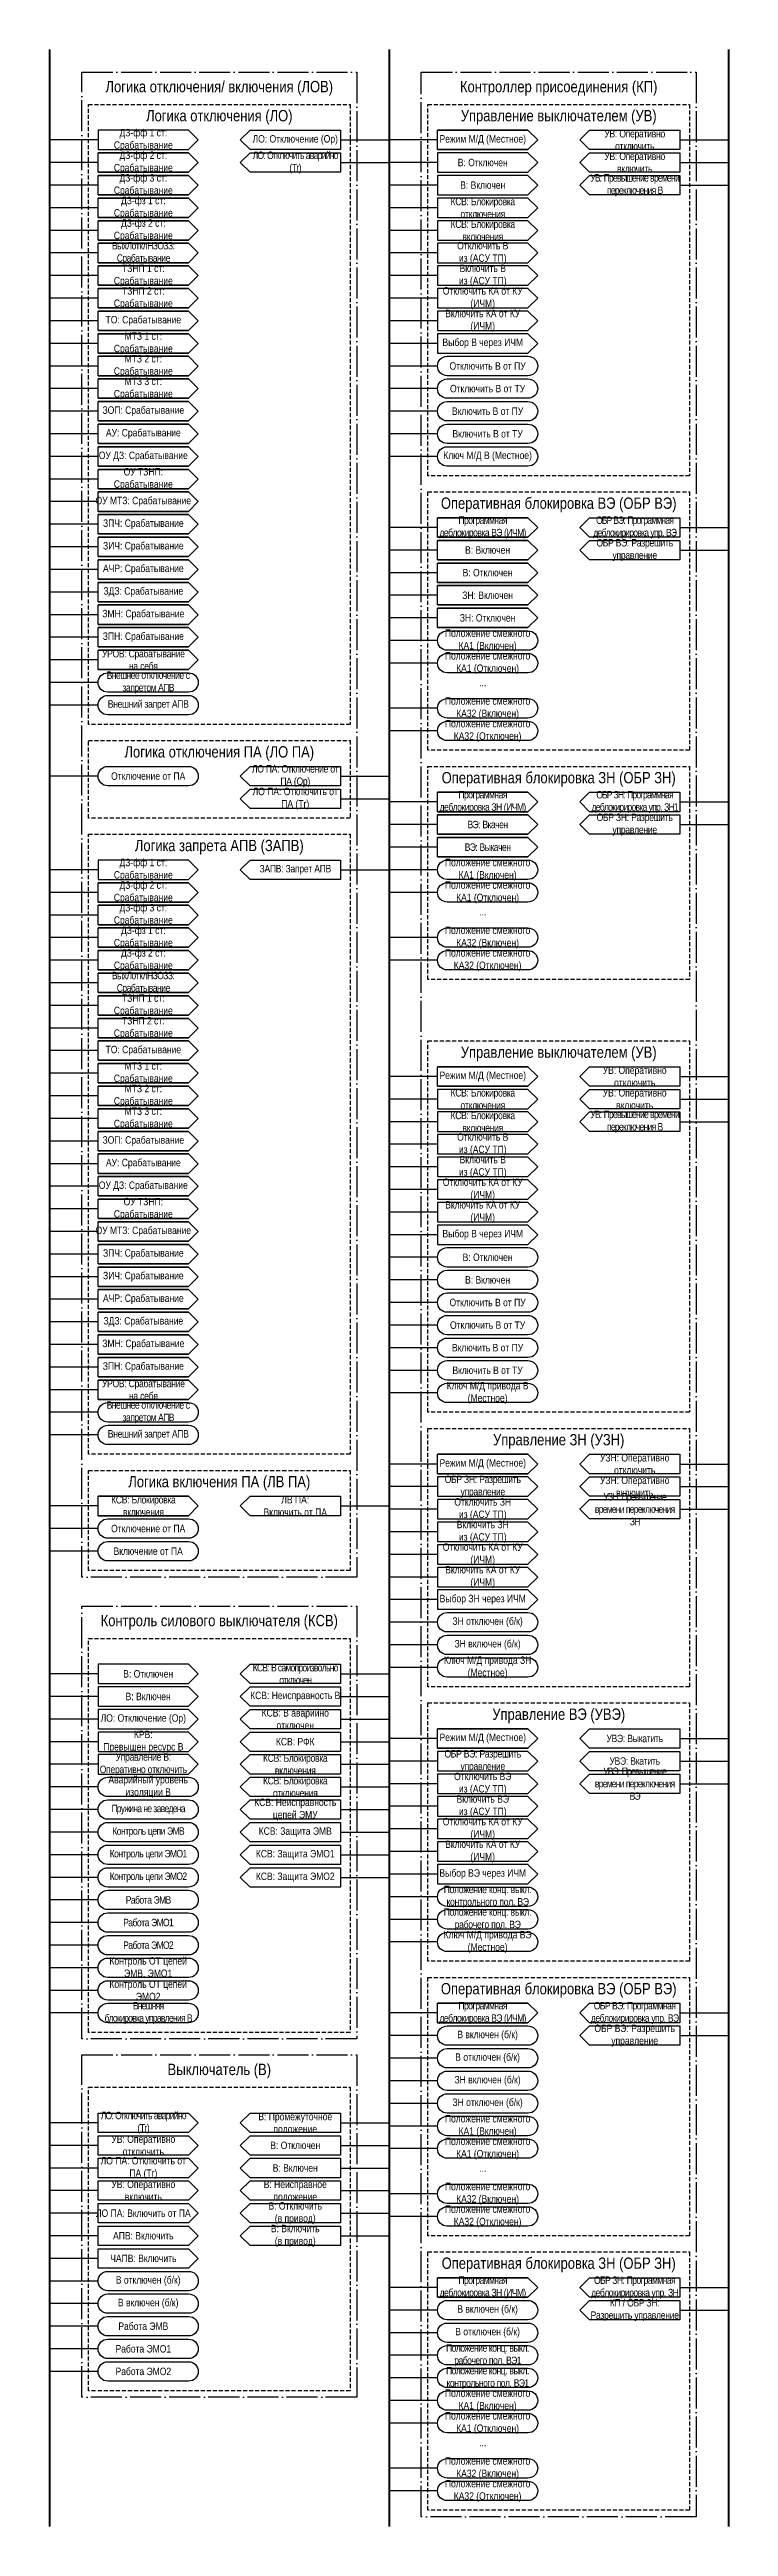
# Model space of a CAD drawing. Header units: millimetres. Extents: x -32357 to 1150, y -489 to 2440.
# Drawn here: x -31549 to -31339, y 17 to 784 of the extents above; entities that cross this region are included whole.
import ezdxf

# ---------------------------------------------------------------- set-up
doc = ezdxf.new("R2010")
doc.units = ezdxf.units.MM
doc.linetypes.add('ACAD_ISO04W100', pattern=[30, 24, -3, 0, -3])
doc.linetypes.add('штриховая2', pattern=[0.375, 0.25, -0.125])
doc.layers.add('TEXT', color=7, linetype='Continuous', lineweight=25)
doc.styles.add('2.5_Gost_RD', font='ARIALN.TTF', dxfattribs={"height": 2.5})
doc.styles.add('3.5_Gost_RD', font='ARIALN.TTF', dxfattribs={"height": 3.5})

msp = doc.modelspace()

# ---------------------------------------------------------------- texts
at = {"color": 30, "ltscale": 100, "char_height": 3.5, "attachment_point": 5, "style": '3.5_Gost_RD'}
for s, insert, width in [('Логика отключения/ включения (ЛОВ)', (-31496.5, 772), 85), ('Контроллер присоединения (КП)', (-31391.5, 772), 85), ('Логика отключения (ЛО)', (-31496.5, 763), 81), ('Управление выключателем (УВ)', (-31391.5, 763), 81), ('Оперативная блокировка ВЭ (ОБР ВЭ)', (-31391.5, 643), 81), ('Логика отключения ПА (ЛО ПА)', (-31496.5, 566), 81), ('Оперативная блокировка ЗН (ОБР ЗН)', (-31391.5, 558), 81), ('Логика запрета АПВ (ЗАПВ)', (-31496.5, 537), 81), ('Управление выключателем (УВ)', (-31391.5, 473), 81), ('Управление ЗН (УЗН)', (-31391.5, 353), 81), ('Логика включения ПА (ЛВ ПА)', (-31496.5, 340), 81), ('Контроль силового выключателя (КСВ)', (-31496.5, 297), 85), ('Управление ВЭ (УВЭ)', (-31391.5, 268), 81), ('Оперативная блокировка ВЭ (ОБР ВЭ)', (-31391.5, 183), 81), ('Оперативная блокировка ЗН (ОБР ЗН)', (-31391.5, 98), 81)]:
    msp.add_mtext(s, dxfattribs=dict(at, insert=insert, width=width))
at = {"ltscale": 100, "char_height": 2.3, "attachment_point": 5, "style": '2.5_Gost_RD'}
for s, insert, width in [('ЛО: Отключение (Op)', (-31473, 756), 28), ('{\\T0.85;ЛО: Отключить аварийно (Tr)}', (-31473, 749), 28), ('{\\T0.95;УВ: Оперативно отключить}', (-31368, 756), 28), ('{\\T0.95;УВ: Оперативно включить}', (-31368, 749), 28), ('{\\T0.85;УВ: Превышение времени переключения В}', (-31368, 742), 28), ('{\\T0.85;ОБР ВЭ: Программная деблокирировка упр. ВЭ}', (-31368, 636), 28), ('{\\T0.95;ОБР ВЭ: Разрешить управление}', (-31368, 629), 28), ('{\\T0.9;Внешнее отключение с запретом АПВ}', (-31518.5, 588), 31), ('{\\T0.95;Внешний запрет АПВ}', (-31518.5, 581), 31), ('{\\T0.95;ЛО ПА: Отключение от ПА (Op)}', (-31473, 559), 28), ('ЛО ПА: Отключить от ПА (Tr)', (-31473, 552), 28), ('{\\T0.85;ОБР ЗН: Программная деблокирировка упр. ЗН1}', (-31368, 551), 28), ('{\\T0.95;ОБР ЗН: Разрешить управление}', (-31368, 544), 28), ('{\\T0.95;ЗАПВ: Запрет АПВ}', (-31473, 530), 28), ('УВ: Оперативно отключить', (-31368, 466), 28), ('УВ: Оперативно включить', (-31368, 459), 28), ('{\\T0.85;УВ: Превышение времени переключения В}', (-31368, 452), 28), ('{\\T0.9;Внешнее отключение с запретом АПВ}', (-31518.5, 362), 31), ('{\\T0.95;Внешний запрет АПВ}', (-31518.5, 355), 31), ('УЗН: Оперативно отключить', (-31368, 346), 28), ('УЗН: Оперативно включить', (-31368, 339), 28), ('ЛВ ПА: \\PВключить от ПА', (-31473, 333), 28), ('{\\T0.8;УЗН: Превышение времени переключения ЗН}', (-31368, 332), 28), ('\\pt25.3;{\\T0.85;КСВ: В самопроизвольно отключен}', (-31473, 281), 28), ('КСВ: Неисправность В', (-31473, 274), 28), ('КСВ: В аварийно отключен', (-31473, 267), 28), ('КСВ: РФК', (-31473, 260), 28), ('{\\T0.95;УВЭ: Выкатить}', (-31368, 261), 28), ('{\\T0.95;КСВ: Блокировка включения}', (-31473, 253), 28), ('{\\T0.95;УВЭ: Вкатить}', (-31368, 254), 28), ('{\\T0.95;КСВ: Блокировка отключения}', (-31473, 246), 28), ('{\\T0.8;УВЭ: Превышение времени переключения ВЭ}', (-31368, 247), 28), ('КСВ: Неисправность цепей ЭМУ', (-31473, 239), 28), ('КСВ: Защита ЭМВ', (-31473, 232), 28), ('КСВ: Защита ЭМО1', (-31473, 225), 28), ('\\pt16.1;КСВ: Защита ЭМО2', (-31473, 218), 28), ('{\\T0.9;ОБР ВЭ: Программная деблокирировка упр. ВЭ}', (-31368, 176), 27.8813), ('ОБР ВЭ: Разрешить управление', (-31368, 169), 28), ('{\\T0.85;ЛО: Отключить аварийно (Tr)}', (-31520, 142), 28), ('УВ: Оперативно отключить', (-31520, 135), 28), ('ЛО ПА: Отключить от ПА (Tr)', (-31520, 128), 28), ('В: Отключен', (-31473, 135), 28), ('УВ: Оперативно включить', (-31520, 121), 28), ('В: Включен', (-31473, 128), 28), ('ЛО ПА: Включить от ПА', (-31520, 114), 28), ('В: Отключить \\P(в привод)', (-31473, 114), 28), ('АПВ: Включить', (-31520, 107), 28), ('В: Включить \\P(в привод)', (-31473, 107), 28), ('ЧАПВ: Включить', (-31520, 100), 28), ('{\\T0.9;ОБР ЗН: Программная деблокирировка упр. ЗН}', (-31368, 91), 28), ('{\\T0.95;КП / ОБР ЗН: Разрешить управление}', (-31368, 84), 28), ('Работа ЭМВ', (-31520, 79), 28), ('Работа ЭМО1', (-31520, 72), 28), ('Работа ЭМО2', (-31520, 65), 28)]:
    msp.add_mtext(s, dxfattribs=dict(at, insert=insert, width=width))
at = {"color": 30, "ltscale": 100, "true_color": 0xf7941d, "insert": (-31496.5, 158), "char_height": 3.5, "width": 85, "attachment_point": 5, "style": '3.5_Gost_RD'}
msp.add_mtext('Выключатель (В)', dxfattribs=at)
at = {"color": 6, "ltscale": 100, "char_height": 2.3, "width": 28, "attachment_point": 5, "style": '2.5_Gost_RD'}
for s, insert in [('В: Промежуточное положение', (-31473, 142)), ('В: Неисправное положение', (-31473, 121))]:
    msp.add_mtext(s, dxfattribs=dict(at, insert=insert))
at = {"layer": 'TEXT', "ltscale": 100, "char_height": 2.3, "attachment_point": 5, "style": '2.5_Gost_RD'}
for s, insert, width in [('ДЗ-фф 1 ст: Срабатывание', (-31520, 756), 28), ('В: Отключен', (-31415, 749), 28), ('{\\T0.95;КСВ: Блокировка отключения}', (-31415, 735), 28), ('В: Включен', (-31415, 742), 28), ('{\\T0.95;КСВ: Блокировка включения}', (-31415, 728), 28), ('Отключить В \\Pиз (АСУ ТП)', (-31415, 721), 28), ('Включить В \\Pиз (АСУ ТП)', (-31415, 714), 28), ('Отключить КА от КУ (ИЧМ)', (-31415, 707), 28), ('Включить КА от КУ (ИЧМ)', (-31415, 700), 28), ('Выбор В через ИЧМ', (-31415, 693), 28), ('Отключить В от ПУ', (-31413.5, 686), 31), ('Отключить В от ТУ', (-31413.5, 679), 31), ('Включить В от ПУ', (-31413.5, 672), 31), ('Включить В от ТУ', (-31413.5, 665), 31), ('Ключ М/Д В (Местное)', (-31413.5, 658), 31), ('В: Включен', (-31413.5, 629), 31), ('В: Отключен', (-31413.5, 622), 31), ('ЗН: Включен', (-31413.5, 615), 31), ('ЗН: Отключен', (-31413.5, 608), 31), ('Положение смежного КА1 (Включен)', (-31413.5, 601), 31), ('Положение смежного КА1 (Отключен)', (-31413.5, 594), 31), ('Положение смежного КА32 (Включен)', (-31413.5, 580), 31), ('...', (-31415, 588), 28), ('Положение смежного КА32 (Отключен)', (-31413.5, 573), 31), ('Отключение от ПА', (-31518.5, 559), 31), ('{\\T0.9;ВЭ: Вкачен}', (-31413.5, 544), 31), ('{\\T0.9;ВЭ: Выкачен}', (-31413.5, 537), 31), ('ДЗ-фф 1 ст: Срабатывание', (-31520, 530), 28), ('Положение смежного КА1 (Включен)', (-31413.5, 530), 31), ('Положение смежного КА1 (Отключен)', (-31413.5, 523), 31), ('...', (-31415, 517), 28), ('Положение смежного КА32 (Включен)', (-31413.5, 509), 31), ('Положение смежного КА32 (Отключен)', (-31413.5, 502), 31), ('{\\T0.95;КСВ: Блокировка отключения}', (-31415, 459), 28), ('{\\T0.95;КСВ: Блокировка включения}', (-31415, 452), 28), ('Отключить В \\Pиз (АСУ ТП)', (-31415, 445), 28), ('Включить В \\Pиз (АСУ ТП)', (-31415, 438), 28), ('Отключить КА от КУ (ИЧМ)', (-31415, 431), 28), ('Включить КА от КУ (ИЧМ)', (-31415, 424), 28), ('Выбор В через ИЧМ', (-31415, 417), 28), ('В: Отключен', (-31413.5, 410), 31), ('В: Включен', (-31413.5, 403), 31), ('Отключить В от ПУ', (-31413.5, 396), 31), ('Отключить В от ТУ', (-31413.5, 389), 31), ('Включить В от ПУ', (-31413.5, 382), 31), ('Включить В от ТУ', (-31413.5, 375), 31), ('Ключ М/Д привода В (Местное)', (-31413.5, 368), 31), ('{\\T0.95;ОБР ЗН: Разрешить управление}', (-31415, 339), 28), ('Отключить ЗН \\Pиз (АСУ ТП)', (-31415, 332), 28), ('Отключение от ПА', (-31518.5, 326), 31), ('Включить ЗН \\Pиз (АСУ ТП)', (-31415, 325), 28), ('Включение от ПА', (-31518.5, 319), 31), ('Отключить КА от КУ (ИЧМ)', (-31415, 318), 28), ('Включить КА от КУ (ИЧМ)', (-31415, 311), 28), ('Выбор ЗН через ИЧМ', (-31415, 304), 28), ('ЗН отключен (б/к)', (-31413.5, 297), 31), ('ЗН включен (б/к)', (-31413.5, 290), 31), ('Ключ М/Д привода ЗН (Местное)', (-31413.5, 283), 31), ('В: Отключен', (-31518.5, 281), 31), ('ЛО: Отключение (Op)', (-31520, 267), 28), ('В: Включен', (-31518.5, 274), 31), ('КРВ: \\PПревышен ресурс В', (-31520, 260), 28), ('{\\T0.95;Управление В: Оперативно отключить}', (-31520, 253), 28), ('{\\T0.95;ОБР ВЭ: Разрешить управление}', (-31415, 254), 28), ('Отключить ВЭ \\Pиз (АСУ ТП)', (-31415, 247), 28), ('{\\T0.85;Пружина не заведена}', (-31518.5, 239), 31), ('Включить ВЭ \\Pиз (АСУ ТП)', (-31415, 240), 28), ('{\\T0.9;Контроль цепи ЭМВ}', (-31518.5, 232), 31), ('Отключить КА от КУ (ИЧМ)', (-31415, 233), 28), ('{\\T0.9;Контроль цепи ЭМО1}', (-31518.5, 225), 31), ('Включить КА от КУ (ИЧМ)', (-31415, 226), 28), ('{\\T0.9;Контроль цепи ЭМО2}', (-31518.5, 218), 31), ('Выбор ВЭ через ИЧМ', (-31415, 219), 28), ('{\\T0.95;Положение конц. выкл. контрольного пол. ВЭ}', (-31413.5, 212), 31), ('{\\T0.9;Работа ЭМВ}', (-31518.5, 211), 31), ('{\\T0.95;Положение конц. выкл. рабочего пол. ВЭ}', (-31413.5, 205), 31), ('{\\T0.9;Работа ЭМО1}', (-31518.5, 204), 31), ('Ключ М/Д привода ВЭ (Местное)', (-31413.5, 198), 31), ('Контроль ОТ цепей \\PЭМВ, ЭМО1', (-31518.5, 190), 31), ('{\\T0.9;Работа ЭМО2}', (-31518.5, 197), 31), ('Контроль ОТ цепей \\PЭМО2', (-31518.5, 183), 31), ('{\\T0.85;Внешняя^Jблокировка управления В}', (-31518.5, 176), 31), ('В включен (б/к)', (-31413.5, 169), 31), ('В отключен (б/к)', (-31413.5, 162), 31), ('ЗН включен (б/к)', (-31413.5, 155), 31), ('ЗН отключен (б/к)', (-31413.5, 148), 31), ('Положение смежного КА1 (Включен)', (-31413.5, 141), 31), ('Положение смежного КА1 (Отключен)', (-31413.5, 134), 31), ('Положение смежного КА32 (Включен)', (-31413.5, 120), 31), ('...', (-31415, 128), 28), ('Положение смежного КА32 (Отключен)', (-31413.5, 113), 31), ('В включен (б/к)', (-31413.5, 84), 31), ('В отключен (б/к)', (-31413.5, 77), 31), ('{\\T0.9;Положение конц. выкл. рабочего пол. ВЭ1}', (-31413.5, 70), 31), ('{\\T0.9;Положение конц. выкл. контрольного пол. ВЭ1}', (-31413.5, 63), 31), ('Положение смежного КА1 (Включен)', (-31413.5, 56), 31), ('Положение смежного КА1 (Отключен)', (-31413.5, 49), 31), ('Положение смежного КА32 (Включен)', (-31413.5, 35), 31), ('...', (-31415, 43), 28), ('Положение смежного КА32 (Отключен)', (-31413.5, 28), 31)]:
    msp.add_mtext(s, dxfattribs=dict(at, insert=insert, width=width))
at = {"layer": 'TEXT', "color": 0, "ltscale": 100, "char_height": 2.3, "attachment_point": 5, "style": '2.5_Gost_RD'}
for s, insert, width in [('{\\C256;ДЗ-фф 2 ст: Срабатывание}', (-31520, 749), 28), ('{\\C256;Режим М/Д (Местное)}', (-31415, 756), 28), ('{\\C256;ДЗ-фф 3 ст: Срабатывание}', (-31520, 742), 28), ('{\\C256;ДЗ-фз 1 ст: Срабатывание}', (-31520, 735), 28), ('{\\C256;ДЗ-фз 2 ст: Срабатывание}', (-31520, 728), 28), ('{\\T0.9;\\C256;ВыхЛотклНЗОЗЗ\\A1;: Срабатывание}', (-31520, 721), 28), ('\\A1;{\\C256;ТЗНП 1 ст: \\A0;Срабатывание}', (-31520, 714), 28), ('\\A1;{\\C256;ТЗНП 2 ст: \\A0;Срабатывание}', (-31520, 707), 28), ('{\\C256;ТО: Срабатывание}', (-31520, 700), 28), ('\\A1;{\\C256;МТЗ 1 ст: Срабатывание}', (-31520, 693), 28), ('\\A1;{\\C256;МТЗ 2 ст: Срабатывание}', (-31520, 686), 28), ('\\A1;{\\C256;МТЗ 3 ст: Срабатывание}', (-31520, 679), 28), ('{\\C256;ЗОП: Срабатывание}', (-31520, 672), 28), ('{\\C256;ОУ ДЗ: Срабатывание }', (-31520, 658), 28), ('{\\C256;АУ: Срабатывание}', (-31520, 665), 28), ('{\\C256;ОУ ТЗНП: Срабатывание }', (-31520, 651), 28), ('{\\C256;ОУ МТЗ: Срабатывание }', (-31520, 644), 28), ('{\\C256;ЗПЧ: Срабатывание }', (-31520, 637), 28), ('{\\T0.9;\\C256;Программная деблокировка ВЭ (ИЧМ)}', (-31415, 636), 28), ('{\\C256;ЗИЧ: Срабатывание }', (-31520, 630), 28), ('{\\C256;АЧР: Срабатывание}', (-31520, 623), 28), ('{\\C256;ЗДЗ: Срабатывание }', (-31520, 616), 28), ('{\\C256;ЗМН: Срабатывание}', (-31520, 609), 28), ('{\\C256;ЗПН: Срабатывание}', (-31520, 602), 28), ('{\\T0.95;\\C256;УРОВ: Срабатывание на себя}', (-31520, 595), 28), ('{\\T0.9;\\C256;Программная деблокировка ЗН (ИЧМ)}', (-31415, 551), 28), ('{\\C256;ДЗ-фф 2 ст: Срабатывание}', (-31520, 523), 28), ('{\\C256;ДЗ-фф 3 ст: Срабатывание}', (-31520, 516), 28), ('{\\C256;ДЗ-фз 1 ст: Срабатывание}', (-31520, 509), 28), ('{\\C256;ДЗ-фз 2 ст: Срабатывание}', (-31520, 502), 28), ('{\\T0.9;\\C256;ВыхЛотклНЗОЗЗ\\A1;\\T1;:\\T0.9; Срабатывание}', (-31520, 495), 28), ('\\A1;{\\C256;ТЗНП 1 ст: \\A0;Срабатывание}', (-31520, 488), 28), ('\\A1;{\\C256;ТЗНП 2 ст: \\A0;Срабатывание}', (-31520, 481), 28), ('{\\C256;ТО: Срабатывание}', (-31520, 474), 28), ('\\A1;{\\C256;МТЗ 1 ст: Срабатывание}', (-31520, 467), 28), ('\\A1;{\\C256;МТЗ 2 ст: Срабатывание}', (-31520, 460), 28), ('{\\C256;Режим М/Д (Местное)}', (-31415, 466), 28), ('\\A1;{\\C256;МТЗ 3 ст: Срабатывание}', (-31520, 453), 28), ('{\\C256;ЗОП: Срабатывание}', (-31520, 446), 28), ('{\\C256;АУ: Срабатывание}', (-31520, 439), 28), ('{\\C256;ОУ ДЗ: Срабатывание }', (-31520, 432), 28), ('{\\C256;ОУ ТЗНП: Срабатывание }', (-31520, 425), 28), ('{\\C256;ОУ МТЗ: Срабатывание }', (-31520, 418), 28), ('{\\C256;ЗПЧ: Срабатывание }', (-31520, 411), 28), ('{\\C256;ЗИЧ: Срабатывание }', (-31520, 404), 28), ('{\\C256;АЧР: Срабатывание}', (-31520, 397), 28), ('{\\C256;ЗДЗ: Срабатывание }', (-31520, 390), 28), ('{\\C256;ЗМН: Срабатывание}', (-31520, 383), 28), ('{\\C256;ЗПН: Срабатывание}', (-31520, 376), 28), ('{\\T0.95;\\C256;УРОВ: Срабатывание на себя}', (-31520, 369), 28), ('{\\C256;Режим М/Д (Местное)}', (-31415, 346), 28), ('{\\T0.95;\\C256;КСВ: Блокировка включения}', (-31520, 333), 28), ('{\\C256;Режим М/Д (Местное)}', (-31415, 261), 28), ('{\\C256;Аварийный уровень изоляции В}', (-31518.5, 246), 31), ('{\\T0.9;\\C256;Программная деблокировка ВЭ (ИЧМ)}', (-31415, 176), 28), ('{\\C256;В отключен (б/к)}', (-31518.5, 93), 31), ('{\\T0.9;\\C256;Программная деблокировка ЗН (ИЧМ)}', (-31415, 91), 28), ('{\\C256;В включен (б/к)}', (-31518.5, 86), 31)]:
    msp.add_mtext(s, dxfattribs=dict(at, insert=insert, width=width))

# ---------------------------------------------------------------- linework, layer by layer
at = {"lineweight": 100, "ltscale": 100}
for p, q in [((-31549, 784), (-31549, 17)), ((-31444, 784), (-31444, 17)), ((-31339, 784), (-31339, 17))]:
    msp.add_line(p, q, dxfattribs=at)
at = {"ltscale": 100}
for p, q in [((-31534, 756), (-31549, 756)), ((-31459, 756), (-31444, 756)), ((-31429, 756), (-31444, 756)), ((-31354, 756), (-31339, 756)), ((-31534, 749), (-31549, 749)), ((-31459, 749), (-31444, 749)), ((-31429, 749), (-31444, 749)), ((-31354, 749), (-31339, 749)), ((-31534, 742), (-31549, 742)), ((-31429, 742), (-31444, 742)), ((-31354, 742), (-31339, 742)), ((-31534, 735), (-31549, 735)), ((-31429, 735), (-31444, 735)), ((-31534, 728), (-31549, 728)), ((-31534, 721), (-31549, 721)), ((-31429, 728), (-31444, 728)), ((-31429, 721), (-31444, 721)), ((-31534, 714), (-31549, 714)), ((-31429, 714), (-31444, 714)), ((-31534, 707), (-31549, 707)), ((-31429, 707), (-31444, 707)), ((-31534, 700), (-31549, 700)), ((-31429, 700), (-31444, 700)), ((-31534, 693), (-31549, 693)), ((-31429, 693), (-31444, 693)), ((-31534, 686), (-31549, 686)), ((-31429, 686), (-31444, 686)), ((-31534, 679), (-31549, 679)), ((-31429, 679), (-31444, 679)), ((-31534, 672), (-31549, 672)), ((-31429, 672), (-31444, 672)), ((-31534, 665), (-31549, 665)), ((-31429, 665), (-31444, 665)), ((-31534, 658), (-31549, 658)), ((-31429, 658), (-31444, 658)), ((-31534, 651), (-31549, 651)), ((-31534, 644), (-31549, 644)), ((-31534, 637), (-31549, 637)), ((-31534, 630), (-31549, 630)), ((-31429, 636), (-31444, 636)), ((-31429, 629), (-31444, 629)), ((-31354, 636), (-31339, 636)), ((-31354, 629), (-31339, 629)), ((-31534, 623), (-31549, 623)), ((-31429, 622), (-31444, 622)), ((-31534, 616), (-31549, 616)), ((-31429, 615), (-31444, 615)), ((-31534, 609), (-31549, 609)), ((-31429, 608), (-31444, 608)), ((-31534, 602), (-31549, 602)), ((-31429, 601), (-31444, 601)), ((-31534, 595), (-31549, 595)), ((-31429, 594), (-31444, 594)), ((-31534, 588), (-31549, 588)), ((-31534, 581), (-31549, 581)), ((-31429, 580), (-31444, 580)), ((-31429, 573), (-31444, 573)), ((-31534, 559), (-31549, 559)), ((-31459, 559), (-31444, 559)), ((-31459, 552), (-31444, 552)), ((-31429, 551), (-31444, 551)), ((-31354, 551), (-31339, 551)), ((-31429, 544), (-31444, 544)), ((-31429, 537), (-31444, 537)), ((-31354, 544), (-31339, 544)), ((-31534, 530), (-31549, 530)), ((-31459, 530), (-31444, 530)), ((-31429, 530), (-31444, 530)), ((-31534, 523), (-31549, 523)), ((-31429, 523), (-31444, 523)), ((-31534, 516), (-31549, 516)), ((-31534, 509), (-31549, 509)), ((-31429, 509), (-31444, 509)), ((-31534, 502), (-31549, 502)), ((-31429, 502), (-31444, 502)), ((-31534, 495), (-31549, 495)), ((-31534, 488), (-31549, 488)), ((-31534, 481), (-31549, 481)), ((-31534, 474), (-31549, 474)), ((-31534, 467), (-31549, 467)), ((-31429, 466), (-31444, 466)), ((-31354, 466), (-31339, 466)), ((-31534, 460), (-31549, 460)), ((-31534, 453), (-31549, 453)), ((-31429, 459), (-31444, 459)), ((-31354, 459), (-31339, 459)), ((-31534, 446), (-31549, 446)), ((-31429, 452), (-31444, 452)), ((-31429, 445), (-31444, 445)), ((-31354, 452), (-31339, 452)), ((-31534, 439), (-31549, 439)), ((-31429, 438), (-31444, 438)), ((-31534, 432), (-31549, 432)), ((-31429, 431), (-31444, 431)), ((-31534, 425), (-31549, 425)), ((-31429, 424), (-31444, 424)), ((-31534, 418), (-31549, 418)), ((-31429, 417), (-31444, 417)), ((-31534, 411), (-31549, 411)), ((-31429, 410), (-31444, 410)), ((-31534, 404), (-31549, 404)), ((-31429, 403), (-31444, 403)), ((-31534, 397), (-31549, 397)), ((-31429, 396), (-31444, 396)), ((-31534, 390), (-31549, 390)), ((-31429, 389), (-31444, 389)), ((-31534, 383), (-31549, 383)), ((-31534, 376), (-31549, 376)), ((-31429, 382), (-31444, 382)), ((-31534, 369), (-31549, 369)), ((-31429, 375), (-31444, 375)), ((-31534, 362), (-31549, 362)), ((-31429, 368), (-31444, 368)), ((-31534, 355), (-31549, 355)), ((-31429, 346), (-31444, 346)), ((-31382, 349), (-31354, 349)), ((-31354, 346), (-31339, 346)), ((-31429, 339), (-31444, 339)), ((-31354, 343), (-31382, 343)), ((-31382, 342), (-31354, 342)), ((-31354, 339), (-31339, 339)), ((-31534, 333), (-31549, 333)), ((-31487, 336), (-31459, 336)), ((-31459, 330), (-31487, 330)), ((-31459, 333), (-31444, 333)), ((-31429, 332), (-31444, 332)), ((-31354, 336), (-31382, 336)), ((-31382, 335), (-31354, 335)), ((-31354, 332), (-31339, 332)), ((-31534, 326), (-31549, 326)), ((-31429, 325), (-31444, 325)), ((-31354, 329), (-31382, 329)), ((-31534, 319), (-31549, 319)), ((-31429, 318), (-31444, 318)), ((-31429, 311), (-31444, 311)), ((-31429, 304), (-31444, 304)), ((-31429, 297), (-31444, 297)), ((-31487, 284), (-31459, 284)), ((-31429, 290), (-31444, 290)), ((-31534, 281), (-31549, 281)), ((-31459, 278), (-31487, 278)), ((-31487, 277), (-31459, 277)), ((-31459, 281), (-31444, 281)), ((-31429, 283), (-31444, 283)), ((-31534, 274), (-31549, 274)), ((-31459, 271), (-31487, 271)), ((-31459, 274), (-31444, 274)), ((-31534, 267), (-31549, 267)), ((-31459, 264), (-31487, 264)), ((-31459, 267), (-31444, 267)), ((-31429, 261), (-31444, 261)), ((-31382, 264), (-31354, 264)), ((-31354, 261), (-31339, 261)), ((-31534, 260), (-31549, 260)), ((-31459, 257), (-31487, 257)), ((-31459, 260), (-31444, 260)), ((-31429, 254), (-31444, 254)), ((-31354, 258), (-31382, 258)), ((-31382, 257), (-31354, 257)), ((-31354, 254), (-31339, 254)), ((-31534, 253), (-31549, 253)), ((-31534, 246), (-31549, 246)), ((-31459, 250), (-31487, 250)), ((-31459, 253), (-31444, 253)), ((-31459, 246), (-31444, 246)), ((-31429, 247), (-31444, 247)), ((-31354, 251), (-31382, 251)), ((-31382, 250), (-31354, 250)), ((-31354, 247), (-31339, 247)), ((-31534, 239), (-31549, 239)), ((-31459, 243), (-31487, 243)), ((-31459, 239), (-31444, 239)), ((-31429, 240), (-31444, 240)), ((-31354, 244), (-31382, 244)), ((-31534, 232), (-31549, 232)), ((-31459, 236), (-31487, 236)), ((-31459, 232), (-31444, 232)), ((-31429, 233), (-31444, 233)), ((-31534, 225), (-31549, 225)), ((-31459, 229), (-31487, 229)), ((-31459, 225), (-31444, 225)), ((-31429, 226), (-31444, 226)), ((-31534, 218), (-31549, 218)), ((-31459, 222), (-31487, 222)), ((-31459, 215), (-31487, 215)), ((-31459, 218), (-31444, 218)), ((-31429, 219), (-31444, 219)), ((-31534, 211), (-31549, 211)), ((-31429, 212), (-31444, 212)), ((-31534, 204), (-31549, 204)), ((-31429, 205), (-31444, 205)), ((-31534, 197), (-31549, 197)), ((-31429, 198), (-31444, 198)), ((-31534, 190), (-31549, 190)), ((-31534, 183), (-31549, 183)), ((-31534, 176), (-31549, 176)), ((-31429, 176), (-31444, 176)), ((-31429, 169), (-31444, 169)), ((-31354, 176), (-31339, 176)), ((-31354, 169), (-31339, 169)), ((-31429, 162), (-31444, 162)), ((-31429, 155), (-31444, 155)), ((-31429, 148), (-31444, 148)), ((-31534, 142), (-31549, 142)), ((-31459, 142), (-31444, 142)), ((-31429, 141), (-31444, 141)), ((-31534, 135), (-31549, 135)), ((-31459, 135), (-31444, 135)), ((-31429, 134), (-31444, 134)), ((-31534, 128), (-31549, 128)), ((-31459, 128), (-31444, 128)), ((-31534, 121), (-31549, 121)), ((-31459, 121), (-31444, 121)), ((-31429, 120), (-31444, 120)), ((-31534, 114), (-31549, 114)), ((-31459, 114), (-31444, 114)), ((-31429, 113), (-31444, 113)), ((-31534, 107), (-31549, 107)), ((-31534, 100), (-31549, 100)), ((-31459, 107), (-31444, 107)), ((-31534, 93), (-31549, 93)), ((-31534, 86), (-31549, 86)), ((-31429, 91), (-31444, 91)), ((-31354, 91), (-31339, 91)), ((-31534, 79), (-31549, 79)), ((-31429, 84), (-31444, 84)), ((-31429, 77), (-31444, 77)), ((-31354, 84), (-31339, 84)), ((-31534, 72), (-31549, 72)), ((-31429, 70), (-31444, 70)), ((-31534, 65), (-31549, 65)), ((-31429, 63), (-31444, 63)), ((-31429, 56), (-31444, 56)), ((-31429, 49), (-31444, 49)), ((-31429, 35), (-31444, 35)), ((-31429, 28), (-31444, 28))]:
    msp.add_line(p, q, dxfattribs=at)
at = {"color": 251, "linetype": 'ACAD_ISO04W100', "lineweight": 30, "ltscale": 0.4, "true_color": 0x58595b}
for points in [[(-31539, 777), (-31454, 777), (-31454, 311), (-31539, 311)], [(-31434, 777), (-31349, 777), (-31349, 20), (-31434, 20)], [(-31539, 302), (-31454, 302), (-31454, 168), (-31539, 168)], [(-31539, 163), (-31454, 163), (-31454, 57), (-31539, 57)]]:
    msp.add_lwpolyline(points, close=True, dxfattribs=at)
at = {"linetype": 'штриховая2', "ltscale": 5}
for points in [[(-31537, 767), (-31456, 767), (-31456, 575), (-31537, 575)], [(-31432, 767), (-31351, 767), (-31351, 652), (-31432, 652)], [(-31432, 647), (-31351, 647), (-31351, 567), (-31432, 567)], [(-31537, 570), (-31456, 570), (-31456, 546), (-31537, 546)], [(-31432, 562), (-31351, 562), (-31351, 496), (-31432, 496)], [(-31537, 541), (-31456, 541), (-31456, 349), (-31537, 349)], [(-31432, 477), (-31351, 477), (-31351, 362), (-31432, 362)], [(-31432, 357), (-31351, 357), (-31351, 277), (-31432, 277)], [(-31537, 344), (-31456, 344), (-31456, 313), (-31537, 313)], [(-31537, 292), (-31456, 292), (-31456, 170), (-31537, 170)], [(-31432, 272), (-31351, 272), (-31351, 192), (-31432, 192)], [(-31432, 187), (-31351, 187), (-31351, 107), (-31432, 107)], [(-31537, 153), (-31456, 153), (-31456, 59), (-31537, 59)], [(-31432, 102), (-31351, 102), (-31351, 22), (-31432, 22)]]:
    msp.add_lwpolyline(points, close=True, dxfattribs=at)
at = {"ltscale": 100}
for points in [[(-31490, 756), (-31487, 759), (-31459, 759), (-31459, 753), (-31487, 753), (-31490, 756)], [(-31490, 749), (-31487, 752), (-31459, 752), (-31459, 746), (-31487, 746), (-31490, 749)], [(-31385, 756), (-31382, 759), (-31354, 759), (-31354, 753), (-31382, 753), (-31385, 756)], [(-31385, 749), (-31382, 752), (-31354, 752), (-31354, 746), (-31382, 746), (-31385, 749)], [(-31385, 742), (-31382, 745), (-31354, 745), (-31354, 739), (-31382, 739), (-31385, 742)], [(-31385, 636), (-31382, 639), (-31354, 639), (-31354, 633), (-31382, 633), (-31385, 636)], [(-31385, 629), (-31382, 632), (-31354, 632), (-31354, 626), (-31382, 626), (-31385, 629)], [(-31490, 559), (-31487, 562), (-31459, 562), (-31459, 556), (-31487, 556), (-31490, 559)], [(-31490, 552), (-31487, 555), (-31459, 555), (-31459, 549), (-31487, 549), (-31490, 552)], [(-31385, 551), (-31382, 554), (-31354, 554), (-31354, 548), (-31382, 548), (-31385, 551)], [(-31385, 544), (-31382, 547), (-31354, 547), (-31354, 541), (-31382, 541), (-31385, 544)], [(-31490, 530), (-31487, 533), (-31459, 533), (-31459, 527), (-31487, 527), (-31490, 530)], [(-31385, 466), (-31382, 469), (-31354, 469), (-31354, 463), (-31382, 463), (-31385, 466)], [(-31385, 459), (-31382, 462), (-31354, 462), (-31354, 456), (-31382, 456), (-31385, 459)], [(-31385, 452), (-31382, 455), (-31354, 455), (-31354, 449), (-31382, 449), (-31385, 452)], [(-31385, 346), (-31382, 349), (-31354, 349), (-31354, 343), (-31382, 343), (-31385, 346)], [(-31385, 339), (-31382, 342), (-31354, 342), (-31354, 336), (-31382, 336), (-31385, 339)], [(-31490, 333), (-31487, 336), (-31459, 336), (-31459, 330), (-31487, 330), (-31490, 333)], [(-31385, 332), (-31382, 335), (-31354, 335), (-31354, 329), (-31382, 329), (-31385, 332)], [(-31490, 281), (-31487, 284), (-31459, 284), (-31459, 278), (-31487, 278), (-31490, 281)], [(-31490, 274), (-31487, 277), (-31459, 277), (-31459, 271), (-31487, 271), (-31490, 274)], [(-31490, 267), (-31487, 270), (-31459, 270), (-31459, 264), (-31487, 264), (-31490, 267)], [(-31490, 260), (-31487, 263), (-31459, 263), (-31459, 257), (-31487, 257), (-31490, 260)], [(-31385, 261), (-31382, 264), (-31354, 264), (-31354, 258), (-31382, 258), (-31385, 261)], [(-31490, 253), (-31487, 256), (-31459, 256), (-31459, 250), (-31487, 250), (-31490, 253)], [(-31385, 254), (-31382, 257), (-31354, 257), (-31354, 251), (-31382, 251), (-31385, 254)], [(-31490, 246), (-31487, 249), (-31459, 249), (-31459, 243), (-31487, 243), (-31490, 246)], [(-31385, 247), (-31382, 250), (-31354, 250), (-31354, 244), (-31382, 244), (-31385, 247)], [(-31490, 239), (-31487, 242), (-31459, 242), (-31459, 236), (-31487, 236), (-31490, 239)], [(-31490, 232), (-31487, 235), (-31459, 235), (-31459, 229), (-31487, 229), (-31490, 232)], [(-31490, 225), (-31487, 228), (-31459, 228), (-31459, 222), (-31487, 222), (-31490, 225)], [(-31490, 218), (-31487, 221), (-31459, 221), (-31459, 215), (-31487, 215), (-31490, 218)], [(-31385, 176), (-31382, 179), (-31354, 179), (-31354, 173), (-31382, 173), (-31385, 176)], [(-31385, 169), (-31382, 172), (-31354, 172), (-31354, 166), (-31382, 166), (-31385, 169)], [(-31385, 91), (-31382, 94), (-31354, 94), (-31354, 88), (-31382, 88), (-31385, 91)], [(-31385, 84), (-31382, 87), (-31354, 87), (-31354, 81), (-31382, 81), (-31385, 84)]]:
    msp.add_lwpolyline(points, dxfattribs=at)
for points in [[(-31426, 683, -1), (-31426, 689), (-31401, 689, -1), (-31401, 683)], [(-31426, 676, -1), (-31426, 682), (-31401, 682, -1), (-31401, 676)], [(-31426, 669, -1), (-31426, 675), (-31401, 675, -1), (-31401, 669)], [(-31426, 662, -1), (-31426, 668), (-31401, 668, -1), (-31401, 662)], [(-31426, 655, -1), (-31426, 661), (-31401, 661, -1), (-31401, 655)], [(-31426, 598, -1), (-31426, 604), (-31401, 604, -1), (-31401, 598)], [(-31531, 585, -1), (-31531, 591), (-31506, 591, -1), (-31506, 585)], [(-31426, 591, -1), (-31426, 597), (-31401, 597, -1), (-31401, 591)], [(-31531, 578, -1), (-31531, 584), (-31506, 584, -1), (-31506, 578)], [(-31426, 577, -1), (-31426, 583), (-31401, 583, -1), (-31401, 577)], [(-31426, 570, -1), (-31426, 576), (-31401, 576, -1), (-31401, 570)], [(-31531, 556, -1), (-31531, 562), (-31506, 562, -1), (-31506, 556)], [(-31426, 527, -1), (-31426, 533), (-31401, 533, -1), (-31401, 527)], [(-31426, 520, -1), (-31426, 526), (-31401, 526, -1), (-31401, 520)], [(-31426, 506, -1), (-31426, 512), (-31401, 512, -1), (-31401, 506)], [(-31426, 499, -1), (-31426, 505), (-31401, 505, -1), (-31401, 499)], [(-31426, 407, -1), (-31426, 413), (-31401, 413, -1), (-31401, 407)], [(-31426, 400, -1), (-31426, 406), (-31401, 406, -1), (-31401, 400)], [(-31426, 393, -1), (-31426, 399), (-31401, 399, -1), (-31401, 393)], [(-31426, 386, -1), (-31426, 392), (-31401, 392, -1), (-31401, 386)], [(-31426, 379, -1), (-31426, 385), (-31401, 385, -1), (-31401, 379)], [(-31426, 372, -1), (-31426, 378), (-31401, 378, -1), (-31401, 372)], [(-31426, 365, -1), (-31426, 371), (-31401, 371, -1), (-31401, 365)], [(-31531, 359, -1), (-31531, 365), (-31506, 365, -1), (-31506, 359)], [(-31531, 352, -1), (-31531, 358), (-31506, 358, -1), (-31506, 352)], [(-31531, 323, -1), (-31531, 329), (-31506, 329, -1), (-31506, 323)], [(-31531, 316, -1), (-31531, 322), (-31506, 322, -1), (-31506, 316)], [(-31426, 294, -1), (-31426, 300), (-31401, 300, -1), (-31401, 294)], [(-31426, 287, -1), (-31426, 293), (-31401, 293, -1), (-31401, 287)], [(-31426, 280, -1), (-31426, 286), (-31401, 286, -1), (-31401, 280)], [(-31531, 243, -1), (-31531, 249), (-31506, 249, -1), (-31506, 243)], [(-31531, 236, -1), (-31531, 242), (-31506, 242, -1), (-31506, 236)], [(-31531, 229, -1), (-31531, 235), (-31506, 235, -1), (-31506, 229)], [(-31531, 222, -1), (-31531, 228), (-31506, 228, -1), (-31506, 222)], [(-31531, 215, -1), (-31531, 221), (-31506, 221, -1), (-31506, 215)], [(-31426, 209, -1), (-31426, 215), (-31401, 215, -1), (-31401, 209)], [(-31531, 208, -1), (-31531, 214), (-31506, 214, -1), (-31506, 208)], [(-31426, 202, -1), (-31426, 208), (-31401, 208, -1), (-31401, 202)], [(-31531, 201, -1), (-31531, 207), (-31506, 207, -1), (-31506, 201)], [(-31531, 194, -1), (-31531, 200), (-31506, 200, -1), (-31506, 194)], [(-31426, 195, -1), (-31426, 201), (-31401, 201, -1), (-31401, 195)], [(-31531, 187, -1), (-31531, 193), (-31506, 193, -1), (-31506, 187)], [(-31531, 180, -1), (-31531, 186), (-31506, 186, -1), (-31506, 180)], [(-31531, 173, -1), (-31531, 179), (-31506, 179, -1), (-31506, 173)], [(-31426, 166, -1), (-31426, 172), (-31401, 172, -1), (-31401, 166)], [(-31426, 159, -1), (-31426, 165), (-31401, 165, -1), (-31401, 159)], [(-31426, 152, -1), (-31426, 158), (-31401, 158, -1), (-31401, 152)], [(-31426, 145, -1), (-31426, 151), (-31401, 151, -1), (-31401, 145)], [(-31426, 138, -1), (-31426, 144), (-31401, 144, -1), (-31401, 138)], [(-31426, 131, -1), (-31426, 137), (-31401, 137, -1), (-31401, 131)], [(-31426, 117, -1), (-31426, 123), (-31401, 123, -1), (-31401, 117)], [(-31426, 110, -1), (-31426, 116), (-31401, 116, -1), (-31401, 110)], [(-31531, 90, -1), (-31531, 96), (-31506, 96, -1), (-31506, 90)], [(-31531, 83, -1), (-31531, 89), (-31506, 89, -1), (-31506, 83)], [(-31426, 81, -1), (-31426, 87), (-31401, 87, -1), (-31401, 81)], [(-31531, 76, -1), (-31531, 82), (-31506, 82, -1), (-31506, 76)], [(-31426, 74, -1), (-31426, 80), (-31401, 80, -1), (-31401, 74)], [(-31531, 69, -1), (-31531, 75), (-31506, 75, -1), (-31506, 69)], [(-31426, 67, -1), (-31426, 73), (-31401, 73, -1), (-31401, 67)], [(-31531, 62, -1), (-31531, 68), (-31506, 68, -1), (-31506, 62)], [(-31426, 60, -1), (-31426, 66), (-31401, 66, -1), (-31401, 60)], [(-31426, 53, -1), (-31426, 59), (-31401, 59, -1), (-31401, 53)], [(-31426, 46, -1), (-31426, 52), (-31401, 52, -1), (-31401, 46)], [(-31426, 32, -1), (-31426, 38), (-31401, 38, -1), (-31401, 32)], [(-31426, 25, -1), (-31426, 31), (-31401, 31, -1), (-31401, 25)]]:
    msp.add_lwpolyline(points, format="xyb", close=True, dxfattribs=at)
for points in [[(-31506, 139), (-31534, 139), (-31534, 145), (-31506, 145), (-31503, 142)], [(-31459, 139), (-31487, 139), (-31490, 142), (-31487, 145), (-31459, 145)], [(-31506, 132), (-31534, 132), (-31534, 138), (-31506, 138), (-31503, 135)], [(-31506, 125), (-31534, 125), (-31534, 131), (-31506, 131), (-31503, 128)], [(-31487, 138), (-31459, 138), (-31459, 132), (-31487, 132), (-31490, 135)], [(-31487, 131), (-31459, 131), (-31459, 125), (-31487, 125), (-31490, 128)], [(-31506, 118), (-31534, 118), (-31534, 124), (-31506, 124), (-31503, 121)], [(-31487, 124), (-31459, 124), (-31459, 118), (-31487, 118), (-31490, 121)], [(-31506, 111), (-31534, 111), (-31534, 117), (-31506, 117), (-31503, 114)], [(-31487, 117), (-31459, 117), (-31459, 111), (-31487, 111), (-31490, 114)], [(-31506, 104), (-31534, 104), (-31534, 110), (-31506, 110), (-31503, 107)], [(-31487, 110), (-31459, 110), (-31459, 104), (-31487, 104), (-31490, 107)], [(-31506, 97), (-31534, 97), (-31534, 103), (-31506, 103), (-31503, 100)]]:
    msp.add_lwpolyline(points, close=True, dxfattribs=at)
at = {"layer": 'TEXT', "ltscale": 100}
for points in [[(-31534, 759), (-31534, 753), (-31506, 753), (-31503, 756), (-31506, 759)], [(-31429, 752), (-31429, 746), (-31401, 746), (-31398, 749), (-31401, 752)], [(-31429, 745), (-31429, 739), (-31401, 739), (-31398, 742), (-31401, 745)], [(-31429, 738), (-31429, 732), (-31401, 732), (-31398, 735), (-31401, 738)], [(-31429, 731), (-31429, 725), (-31401, 725), (-31398, 728), (-31401, 731)], [(-31429, 724), (-31429, 718), (-31401, 718), (-31398, 721), (-31401, 724)], [(-31429, 717), (-31429, 711), (-31401, 711), (-31398, 714), (-31401, 717)], [(-31429, 710), (-31429, 704), (-31401, 704), (-31398, 707), (-31401, 710)], [(-31429, 703), (-31429, 697), (-31401, 697), (-31398, 700), (-31401, 703)], [(-31429, 696), (-31429, 690), (-31401, 690), (-31398, 693), (-31401, 696)], [(-31534, 533), (-31534, 527), (-31506, 527), (-31503, 530), (-31506, 533)], [(-31429, 462), (-31429, 456), (-31401, 456), (-31398, 459), (-31401, 462)], [(-31429, 455), (-31429, 449), (-31401, 449), (-31398, 452), (-31401, 455)], [(-31429, 448), (-31429, 442), (-31401, 442), (-31398, 445), (-31401, 448)], [(-31429, 441), (-31429, 435), (-31401, 435), (-31398, 438), (-31401, 441)], [(-31429, 434), (-31429, 428), (-31401, 428), (-31398, 431), (-31401, 434)], [(-31429, 427), (-31429, 421), (-31401, 421), (-31398, 424), (-31401, 427)], [(-31429, 420), (-31429, 414), (-31401, 414), (-31398, 417), (-31401, 420)], [(-31429, 342), (-31429, 336), (-31401, 336), (-31398, 339), (-31401, 342)], [(-31429, 335), (-31429, 329), (-31401, 329), (-31398, 332), (-31401, 335)], [(-31429, 328), (-31429, 322), (-31401, 322), (-31398, 325), (-31401, 328)], [(-31429, 321), (-31429, 315), (-31401, 315), (-31398, 318), (-31401, 321)], [(-31429, 314), (-31429, 308), (-31401, 308), (-31398, 311), (-31401, 314)], [(-31429, 307), (-31429, 301), (-31401, 301), (-31398, 304), (-31401, 307)], [(-31534, 284), (-31534, 278), (-31506, 278), (-31503, 281), (-31506, 284)], [(-31534, 277), (-31534, 271), (-31506, 271), (-31503, 274), (-31506, 277)], [(-31534, 270), (-31534, 264), (-31506, 264), (-31503, 267), (-31506, 270)], [(-31534, 263), (-31534, 257), (-31506, 257), (-31503, 260), (-31506, 263)], [(-31534, 256), (-31534, 250), (-31506, 250), (-31503, 253), (-31506, 256)], [(-31429, 257), (-31429, 251), (-31401, 251), (-31398, 254), (-31401, 257)], [(-31429, 250), (-31429, 244), (-31401, 244), (-31398, 247), (-31401, 250)], [(-31429, 243), (-31429, 237), (-31401, 237), (-31398, 240), (-31401, 243)], [(-31429, 236), (-31429, 230), (-31401, 230), (-31398, 233), (-31401, 236)], [(-31429, 229), (-31429, 223), (-31401, 223), (-31398, 226), (-31401, 229)], [(-31429, 222), (-31429, 216), (-31401, 216), (-31398, 219), (-31401, 222)]]:
    msp.add_lwpolyline(points, close=True, dxfattribs=at)
for points in [[(-31534, 746), (-31506, 746), (-31503, 749), (-31506, 752), (-31534, 752), (-31506, 752), (-31503, 749), (-31506, 746), (-31534, 746), (-31534, 752)], [(-31429, 753), (-31401, 753), (-31398, 756), (-31401, 759), (-31429, 759), (-31401, 759), (-31398, 756), (-31401, 753), (-31429, 753), (-31429, 759)], [(-31534, 739), (-31506, 739), (-31503, 742), (-31506, 745), (-31534, 745), (-31506, 745), (-31503, 742), (-31506, 739), (-31534, 739), (-31534, 745)], [(-31534, 732), (-31506, 732), (-31503, 735), (-31506, 738), (-31534, 738), (-31506, 738), (-31503, 735), (-31506, 732), (-31534, 732), (-31534, 738)], [(-31534, 725), (-31506, 725), (-31503, 728), (-31506, 731), (-31534, 731), (-31506, 731), (-31503, 728), (-31506, 725), (-31534, 725), (-31534, 731)], [(-31534, 718), (-31506, 718), (-31503, 721), (-31506, 724), (-31534, 724), (-31506, 724), (-31503, 721), (-31506, 718), (-31534, 718), (-31534, 724)], [(-31534, 711), (-31506, 711), (-31503, 714), (-31506, 717), (-31534, 717), (-31506, 717), (-31503, 714), (-31506, 711), (-31534, 711), (-31534, 717)], [(-31534, 704), (-31506, 704), (-31503, 707), (-31506, 710), (-31534, 710), (-31506, 710), (-31503, 707), (-31506, 704), (-31534, 704), (-31534, 710)], [(-31534, 697), (-31506, 697), (-31503, 700), (-31506, 703), (-31534, 703), (-31506, 703), (-31503, 700), (-31506, 697), (-31534, 697), (-31534, 703)], [(-31534, 690), (-31506, 690), (-31503, 693), (-31506, 696), (-31534, 696), (-31506, 696), (-31503, 693), (-31506, 690), (-31534, 690), (-31534, 696)], [(-31534, 683), (-31506, 683), (-31503, 686), (-31506, 689), (-31534, 689), (-31506, 689), (-31503, 686), (-31506, 683), (-31534, 683), (-31534, 689)], [(-31534, 676), (-31506, 676), (-31503, 679), (-31506, 682), (-31534, 682), (-31506, 682), (-31503, 679), (-31506, 676), (-31534, 676), (-31534, 682)], [(-31534, 669), (-31506, 669), (-31503, 672), (-31506, 675), (-31534, 675), (-31506, 675), (-31503, 672), (-31506, 669), (-31534, 669), (-31534, 675)], [(-31534, 662), (-31506, 662), (-31503, 665), (-31506, 668), (-31534, 668), (-31506, 668), (-31503, 665), (-31506, 662), (-31534, 662), (-31534, 668)], [(-31534, 655), (-31506, 655), (-31503, 658), (-31506, 661), (-31534, 661), (-31506, 661), (-31503, 658), (-31506, 655), (-31534, 655), (-31534, 661)], [(-31534, 648), (-31506, 648), (-31503, 651), (-31506, 654), (-31534, 654), (-31506, 654), (-31503, 651), (-31506, 648), (-31534, 648), (-31534, 654)], [(-31534, 641), (-31506, 641), (-31503, 644), (-31506, 647), (-31534, 647), (-31506, 647), (-31503, 644), (-31506, 641), (-31534, 641), (-31534, 647)], [(-31534, 634), (-31506, 634), (-31503, 637), (-31506, 640), (-31534, 640), (-31506, 640), (-31503, 637), (-31506, 634), (-31534, 634), (-31534, 640)], [(-31429, 633), (-31401, 633), (-31398, 636), (-31401, 639), (-31429, 639), (-31401, 639), (-31398, 636), (-31401, 633), (-31429, 633), (-31429, 639)], [(-31534, 627), (-31506, 627), (-31503, 630), (-31506, 633), (-31534, 633), (-31506, 633), (-31503, 630), (-31506, 627), (-31534, 627), (-31534, 633)], [(-31429, 626), (-31401, 626), (-31398, 629), (-31401, 632), (-31429, 632), (-31401, 632), (-31398, 629), (-31401, 626), (-31429, 626), (-31429, 632)], [(-31534, 620), (-31506, 620), (-31503, 623), (-31506, 626), (-31534, 626), (-31506, 626), (-31503, 623), (-31506, 620), (-31534, 620), (-31534, 626)], [(-31429, 619), (-31401, 619), (-31398, 622), (-31401, 625), (-31429, 625), (-31401, 625), (-31398, 622), (-31401, 619), (-31429, 619), (-31429, 625)], [(-31534, 613), (-31506, 613), (-31503, 616), (-31506, 619), (-31534, 619), (-31506, 619), (-31503, 616), (-31506, 613), (-31534, 613), (-31534, 619)], [(-31429, 612), (-31401, 612), (-31398, 615), (-31401, 618), (-31429, 618), (-31401, 618), (-31398, 615), (-31401, 612), (-31429, 612), (-31429, 618)], [(-31534, 606), (-31506, 606), (-31503, 609), (-31506, 612), (-31534, 612), (-31506, 612), (-31503, 609), (-31506, 606), (-31534, 606), (-31534, 612)], [(-31429, 605), (-31401, 605), (-31398, 608), (-31401, 611), (-31429, 611), (-31401, 611), (-31398, 608), (-31401, 605), (-31429, 605), (-31429, 611)], [(-31534, 599), (-31506, 599), (-31503, 602), (-31506, 605), (-31534, 605), (-31506, 605), (-31503, 602), (-31506, 599), (-31534, 599), (-31534, 605)], [(-31534, 592), (-31506, 592), (-31503, 595), (-31506, 598), (-31534, 598), (-31506, 598), (-31503, 595), (-31506, 592), (-31534, 592), (-31534, 598)], [(-31429, 548), (-31401, 548), (-31398, 551), (-31401, 554), (-31429, 554), (-31401, 554), (-31398, 551), (-31401, 548), (-31429, 548), (-31429, 554)], [(-31429, 541), (-31401, 541), (-31398, 544), (-31401, 547), (-31429, 547), (-31401, 547), (-31398, 544), (-31401, 541), (-31429, 541), (-31429, 547)], [(-31429, 534), (-31401, 534), (-31398, 537), (-31401, 540), (-31429, 540), (-31401, 540), (-31398, 537), (-31401, 534), (-31429, 534), (-31429, 540)], [(-31534, 520), (-31506, 520), (-31503, 523), (-31506, 526), (-31534, 526), (-31506, 526), (-31503, 523), (-31506, 520), (-31534, 520), (-31534, 526)], [(-31534, 513), (-31506, 513), (-31503, 516), (-31506, 519), (-31534, 519), (-31506, 519), (-31503, 516), (-31506, 513), (-31534, 513), (-31534, 519)], [(-31534, 506), (-31506, 506), (-31503, 509), (-31506, 512), (-31534, 512), (-31506, 512), (-31503, 509), (-31506, 506), (-31534, 506), (-31534, 512)], [(-31534, 499), (-31506, 499), (-31503, 502), (-31506, 505), (-31534, 505), (-31506, 505), (-31503, 502), (-31506, 499), (-31534, 499), (-31534, 505)], [(-31534, 492), (-31506, 492), (-31503, 495), (-31506, 498), (-31534, 498), (-31506, 498), (-31503, 495), (-31506, 492), (-31534, 492), (-31534, 498)], [(-31534, 485), (-31506, 485), (-31503, 488), (-31506, 491), (-31534, 491), (-31506, 491), (-31503, 488), (-31506, 485), (-31534, 485), (-31534, 491)], [(-31534, 478), (-31506, 478), (-31503, 481), (-31506, 484), (-31534, 484), (-31506, 484), (-31503, 481), (-31506, 478), (-31534, 478), (-31534, 484)], [(-31534, 471), (-31506, 471), (-31503, 474), (-31506, 477), (-31534, 477), (-31506, 477), (-31503, 474), (-31506, 471), (-31534, 471), (-31534, 477)], [(-31534, 464), (-31506, 464), (-31503, 467), (-31506, 470), (-31534, 470), (-31506, 470), (-31503, 467), (-31506, 464), (-31534, 464), (-31534, 470)], [(-31429, 463), (-31401, 463), (-31398, 466), (-31401, 469), (-31429, 469), (-31401, 469), (-31398, 466), (-31401, 463), (-31429, 463), (-31429, 469)], [(-31534, 457), (-31506, 457), (-31503, 460), (-31506, 463), (-31534, 463), (-31506, 463), (-31503, 460), (-31506, 457), (-31534, 457), (-31534, 463)], [(-31534, 450), (-31506, 450), (-31503, 453), (-31506, 456), (-31534, 456), (-31506, 456), (-31503, 453), (-31506, 450), (-31534, 450), (-31534, 456)], [(-31534, 443), (-31506, 443), (-31503, 446), (-31506, 449), (-31534, 449), (-31506, 449), (-31503, 446), (-31506, 443), (-31534, 443), (-31534, 449)], [(-31534, 436), (-31506, 436), (-31503, 439), (-31506, 442), (-31534, 442), (-31506, 442), (-31503, 439), (-31506, 436), (-31534, 436), (-31534, 442)], [(-31534, 429), (-31506, 429), (-31503, 432), (-31506, 435), (-31534, 435), (-31506, 435), (-31503, 432), (-31506, 429), (-31534, 429), (-31534, 435)], [(-31534, 422), (-31506, 422), (-31503, 425), (-31506, 428), (-31534, 428), (-31506, 428), (-31503, 425), (-31506, 422), (-31534, 422), (-31534, 428)], [(-31534, 415), (-31506, 415), (-31503, 418), (-31506, 421), (-31534, 421), (-31506, 421), (-31503, 418), (-31506, 415), (-31534, 415), (-31534, 421)], [(-31534, 408), (-31506, 408), (-31503, 411), (-31506, 414), (-31534, 414), (-31506, 414), (-31503, 411), (-31506, 408), (-31534, 408), (-31534, 414)], [(-31534, 401), (-31506, 401), (-31503, 404), (-31506, 407), (-31534, 407), (-31506, 407), (-31503, 404), (-31506, 401), (-31534, 401), (-31534, 407)], [(-31534, 394), (-31506, 394), (-31503, 397), (-31506, 400), (-31534, 400), (-31506, 400), (-31503, 397), (-31506, 394), (-31534, 394), (-31534, 400)], [(-31534, 387), (-31506, 387), (-31503, 390), (-31506, 393), (-31534, 393), (-31506, 393), (-31503, 390), (-31506, 387), (-31534, 387), (-31534, 393)], [(-31534, 380), (-31506, 380), (-31503, 383), (-31506, 386), (-31534, 386), (-31506, 386), (-31503, 383), (-31506, 380), (-31534, 380), (-31534, 386)], [(-31534, 373), (-31506, 373), (-31503, 376), (-31506, 379), (-31534, 379), (-31506, 379), (-31503, 376), (-31506, 373), (-31534, 373), (-31534, 379)], [(-31534, 366), (-31506, 366), (-31503, 369), (-31506, 372), (-31534, 372), (-31506, 372), (-31503, 369), (-31506, 366), (-31534, 366), (-31534, 372)], [(-31429, 343), (-31401, 343), (-31398, 346), (-31401, 349), (-31429, 349), (-31401, 349), (-31398, 346), (-31401, 343), (-31429, 343), (-31429, 349)], [(-31534, 330), (-31506, 330), (-31503, 333), (-31506, 336), (-31534, 336), (-31506, 336), (-31503, 333), (-31506, 330), (-31534, 330), (-31534, 336)], [(-31429, 258), (-31401, 258), (-31398, 261), (-31401, 264), (-31429, 264), (-31401, 264), (-31398, 261), (-31401, 258), (-31429, 258), (-31429, 264)], [(-31429, 173), (-31401, 173), (-31398, 176), (-31401, 179), (-31429, 179), (-31401, 179), (-31398, 176), (-31401, 173), (-31429, 173), (-31429, 179)], [(-31429, 88), (-31401, 88), (-31398, 91), (-31401, 94), (-31429, 94), (-31401, 94), (-31398, 91), (-31401, 88), (-31429, 88), (-31429, 94)]]:
    msp.add_lwpolyline(points, dxfattribs=at)

msp.set_redraw_order([(e.dxf.handle, doc.entitydb.next_handle()) for e in msp.query("TEXT MTEXT ATTDEF DIMENSION ARC_DIMENSION")])  # texts and dimensions are drawn at this point

doc.saveas('drawing.dxf')
